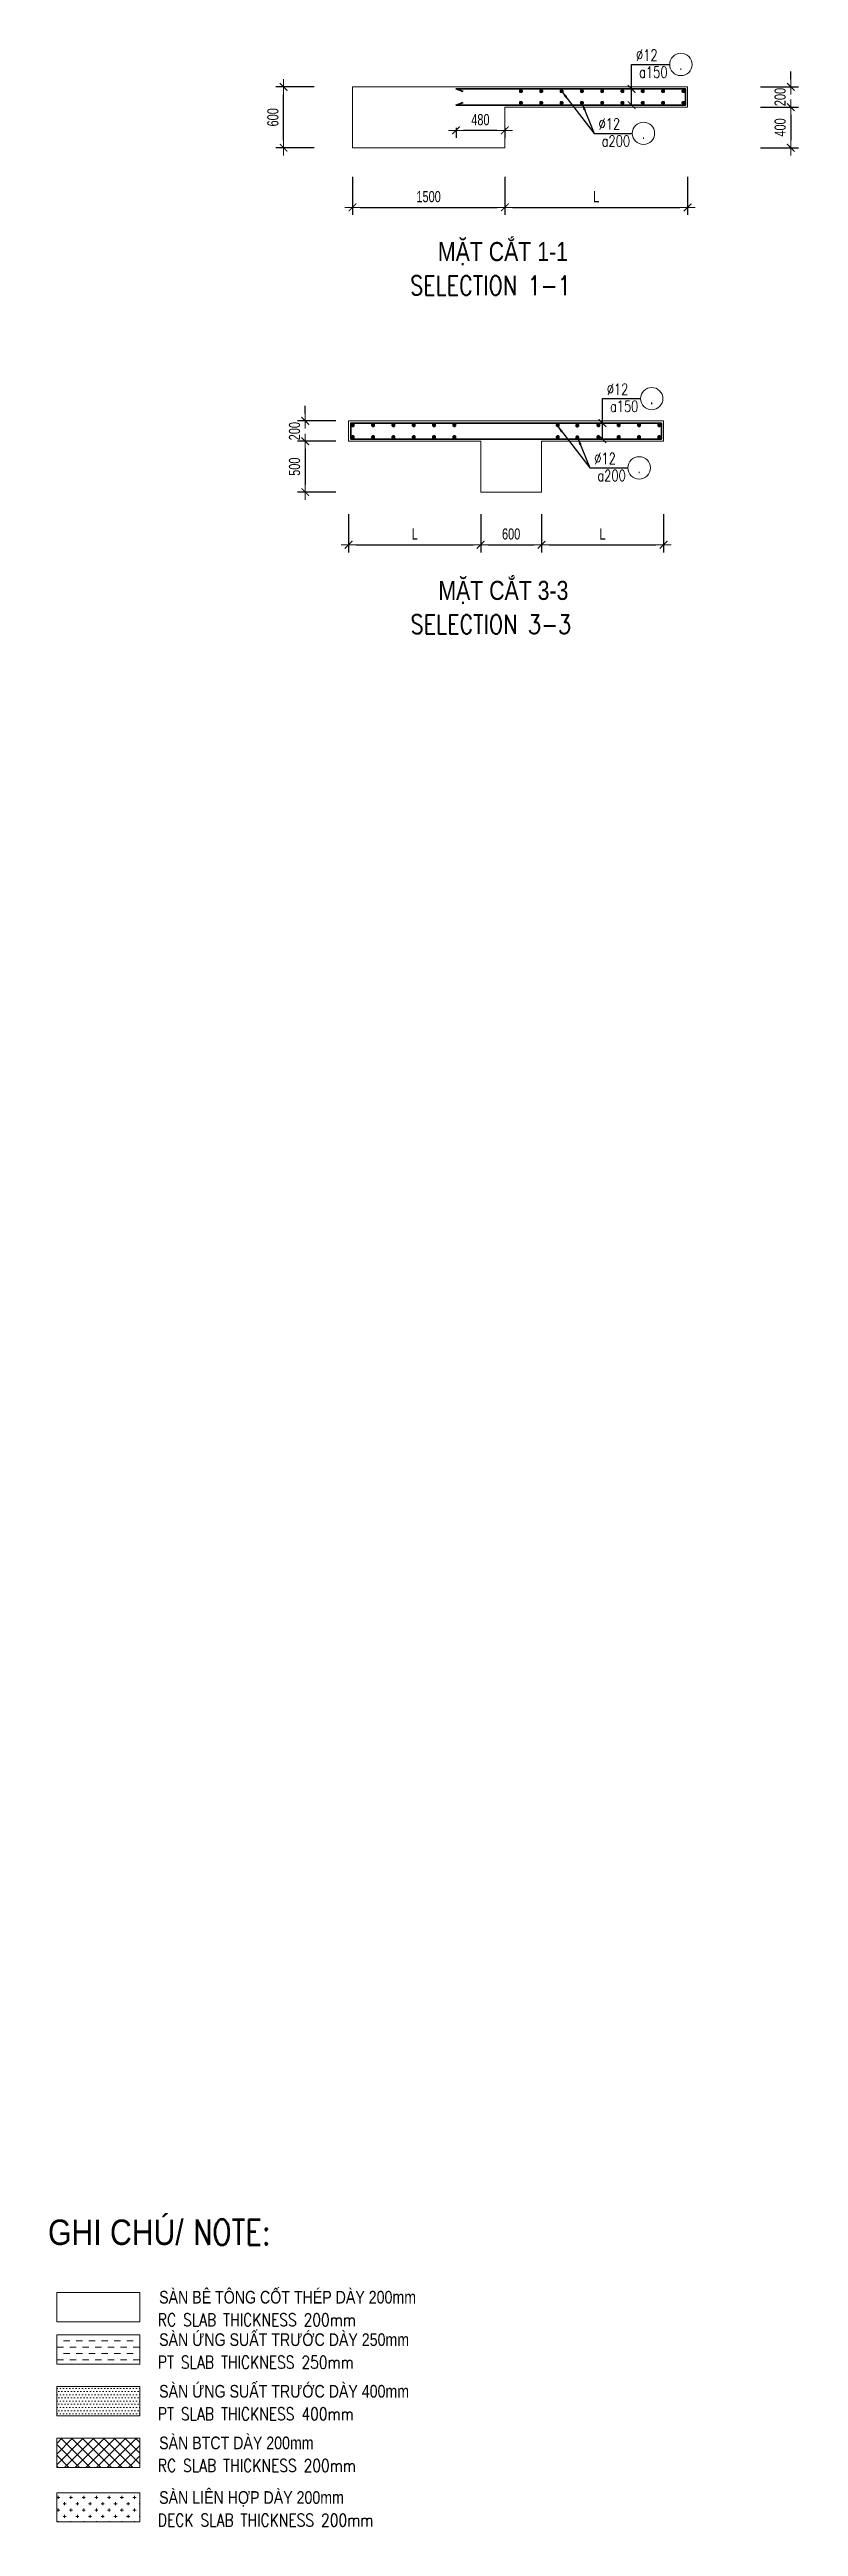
# Model space of a CAD drawing. Header units: millimetres. Extents: x 30086 to 1125792, y -12781 to 95911.
# Drawn here: x 201053 to 230552, y -7713 to 89877 of the extents above; entities that cross this region are included whole.
import ezdxf
from ezdxf.enums import TextEntityAlignment as Align

# ---------------------------------------------------------------- set-up
doc = ezdxf.new("R2010")
doc.units = ezdxf.units.MM
doc.header["$MEASUREMENT"] = 0
doc.linetypes.add('HIDDEN2', pattern=[4.7625, 3.175, -1.5875])
for name, color, linetype, lineweight in [('01-TT.Columns', 2, 'Continuous', 9), ('kata_net manh', 8, 'Continuous', 5), ('NDC_S_BEAM', 3, 'HIDDEN2', 20), ('NDC_S_CONTINUOUS', 3, 'Continuous', 20), ('NDC_S_DIM', 1, 'Continuous', 9), ('NDC_S_ENG TEXT', 2, 'Continuous', 20), ('NDC_S_HATCH MATERIAL', 8, 'Continuous', 13), ('NDC_S_REBAR', 4, 'Continuous', 35), ('NDC_S_VN TEXT', 7, 'Continuous', 20)]:
    doc.layers.add(name, color=color, linetype=linetype, lineweight=lineweight)
doc.styles.add('ARIAL', font='arial.ttf', dxfattribs={"width": 0.8})
doc.styles.add('NDC_DIM', font='', dxfattribs={"width": 0.75})
doc.styles.add('NDC_EN TXT', font='romans.shx', dxfattribs={"width": 0.8})
doc.styles.add('NDC_VIE TXT', font='arial.ttf', dxfattribs={"width": 0.8})
doc.styles.get('NDC_DIM').set_extended_font_data('Dotum')
doc.dimstyles.new('NDC_dim_200', dxfattribs={"dimscale": 200, "dimtxt": 2.2, "dimasz": 1.5, "dimexe": 1.5, "dimexo": 2.5, "dimgap": 1, "dimtad": 1, "dimdec": 0, "dimzin": 0, "dimdsep": 46, "dimtxsty": 'NDC_DIM', "dimblk": 'DIMMARK', "dimcen": 0.09, "dimdle": 1.2, "dimclrd": 1, "dimclre": 1, "dimclrt": 3, "dimadec": 0, "dimazin": 0, "dimtfac": 1, "dimtdec": 0, "dimtix": 1, "dimtofl": 0, "dimtmove": 0, "dimatfit": 3, "dimfxl": 6, "dimfxlon": 1, "dimtolj": 1, "dimtzin": 0, "dimarcsym": 0})

msp = doc.modelspace()

# ---------------------------------------------------------------- texts
at = {"layer": 'NDC_S_ENG TEXT', "style": 'NDC_EN TXT', "width": 0.8}
for s, height, p in [('SELECTION 1-1', 750, (215254.7, 80205.2)), ('SELECTION 3-3', 750, (215271.9, 66854.9)), ('NOTE:', 1000, (206711.9, 3378.5)), ('RC SLAB THICKNESS 200mm', 500, (205317.5, 178.2)), ('PT SLAB THICKNESS 400mm', 500, (205317.5, -3528.9)), ('RC SLAB THICKNESS 200mm', 500, (205317.5, -5563.6)), ('DECK SLAB THICKNESS 200mm', 500, (205317.5, -7712.9))]:
    msp.add_text(s, height=height, dxfattribs=at).set_placement(p)
at = {"layer": 'NDC_S_VN TEXT', "style": 'NDC_VIE TXT', "width": 0.8}
for s, height, p in [('MẶT CẮT 1-1', 750, (216351.2, 81542.8)), ('MẶT CẮT 3-3', 750, (216368.4, 68192.6)), ('SÀN BÊ TÔNG CỐT THÉP DÀY 200mm', 500, (205368.5, 1069.9)), ('SÀN ỨNG SUẤT TRƯỚC DÀY 400mm', 500, (205368.5, -2637.2)), ('SÀN BTCT DÀY 200mm', 500, (205368.5, -4671.8)), ('SÀN LIÊN HỢP DÀY 200mm', 500, (205368.5, -6821.2))]:
    msp.add_text(s, height=height, dxfattribs=at).set_placement(p)
at = {"layer": 'NDC_S_VN TEXT', "style": 'NDC_VIE TXT', "width": 0.85}
msp.add_text('GHI CHÚ/', height=1000, dxfattribs=at).set_placement((200993.1, 4378.5), align=Align.TOP_LEFT)

# ---------------------------------------------------------------- blocks, each defined once
blk = doc.blocks.new('A$C31938aec')
at = {"layer": 'NDC_S_HATCH MATERIAL'}
h = blk.add_hatch(dxfattribs=at)
h.set_pattern_fill('DASH', color=256, scale=2000)
h.set_pattern_definition([(0, (-34403.67, -56395.42), (250, 250), [250, -250])])
h.paths.add_polyline_path([(0, -520), (3278, -520), (3278, -1672), (0, -1672)])
at = {"layer": 'NDC_S_CONTINUOUS'}
for p, q in [((0, -520), (3278, -520)), ((3278, -520), (3278, -1672)), ((3278, -1672), (0, -1672))]:
    blk.add_line(p, q, dxfattribs=at)
at = {"layer": 'NDC_S_ENG TEXT', "style": 'NDC_EN TXT', "width": 0.8}
blk.add_text('PT SLAB THICKNESS 250mm', height=500, dxfattribs=at).set_placement((3983, -1849))
at = {"layer": 'NDC_S_VN TEXT', "style": 'NDC_VIE TXT', "width": 0.8}
blk.add_text('SÀN ỨNG SUẤT TRƯỚC DÀY 250mm', height=500, dxfattribs=at).set_placement((4034, -958))
blk = doc.blocks.new('DIMMARK')
at = {"layer": 'NDC_S_DIM', "color": 1}
blk.add_line((-1.5, 0), (1, 0), dxfattribs=at)
at = {"layer": 'NDC_S_DIM', "color": 2, "const_width": 0.15}
blk.add_lwpolyline([(-0.5, -0.5), (0.5, 0.5)], dxfattribs=at)
blk = doc.blocks.new('*D443')
at = {"color": 1, "lineweight": -2, "ltscale": 200, "transparency": 16777216}
for p, q in [((212984, 84858), (212984, 83358)), ((218984, 84858), (218984, 83358)), ((213284, 83658), (218684, 83658))]:
    blk.add_line(p, q, dxfattribs=at)
at = {"layer": 'Defpoints', "color": 0, "ltscale": 200, "transparency": 16777216}
for p in [(212984, 85560), (218984, 85560), (218984, 83658)]:
    blk.add_point(p, dxfattribs=at)
at = {"color": 1, "lineweight": -2, "ltscale": 200, "transparency": 16777216, "xscale": 300, "yscale": 300, "zscale": 300, "rotation": 180}
blk.add_blockref('DIMMARK', (212984, 83658), dxfattribs=at)
at = {"color": 1, "lineweight": -2, "ltscale": 200, "transparency": 16777216, "xscale": 300, "yscale": 300, "zscale": 300}
blk.add_blockref('DIMMARK', (218984, 83658), dxfattribs=at)
at = {"color": 3, "ltscale": 200, "transparency": 16777216, "insert": (215984, 84078), "char_height": 440, "attachment_point": 5, "style": 'NDC_DIM'}
blk.add_mtext('\\A1;1500', dxfattribs=at)
blk = doc.blocks.new('*D444')
at = {"color": 1, "lineweight": -2, "ltscale": 200, "transparency": 16777216}
for p, q in [((211471, 88407), (209971, 88407)), ((210271, 86307), (210271, 88107)), ((211471, 86007), (209971, 86007))]:
    blk.add_line(p, q, dxfattribs=at)
at = {"layer": 'Defpoints', "color": 0, "ltscale": 200, "transparency": 16777216}
for p in [(210271, 88407), (214079, 88407), (214079, 86007)]:
    blk.add_point(p, dxfattribs=at)
at = {"color": 1, "lineweight": -2, "ltscale": 200, "transparency": 16777216, "xscale": 300, "yscale": 300, "zscale": 300}
for p, rotation in [((210271, 88407), 90), ((210271, 86007), 270)]:
    blk.add_blockref('DIMMARK', p, dxfattribs=dict(at, rotation=rotation))
at = {"color": 3, "ltscale": 200, "transparency": 16777216, "insert": (209851, 87207), "char_height": 440, "attachment_point": 5, "rotation": 90, "style": 'NDC_DIM'}
blk.add_mtext('\\A1;600', dxfattribs=at)
blk = doc.blocks.new('*D445')
at = {"color": 1, "lineweight": -2, "ltscale": 200, "transparency": 16777216}
for p, q in [((218984, 84858), (218984, 83358)), ((226184, 84858), (226184, 83358)), ((219284, 83658), (225884, 83658))]:
    blk.add_line(p, q, dxfattribs=at)
at = {"layer": 'Defpoints', "color": 0, "ltscale": 200, "transparency": 16777216}
for p in [(226184, 87607), (218984, 85560), (226184, 83658)]:
    blk.add_point(p, dxfattribs=at)
at = {"color": 1, "lineweight": -2, "ltscale": 200, "transparency": 16777216, "xscale": 300, "yscale": 300, "zscale": 300, "rotation": 180}
blk.add_blockref('DIMMARK', (218984, 83658), dxfattribs=at)
at = {"color": 1, "lineweight": -2, "ltscale": 200, "transparency": 16777216, "xscale": 300, "yscale": 300, "zscale": 300}
blk.add_blockref('DIMMARK', (226184, 83658), dxfattribs=at)
at = {"color": 3, "ltscale": 200, "transparency": 16777216, "insert": (222584, 84078), "char_height": 440, "attachment_point": 5, "style": 'NDC_DIM'}
blk.add_mtext('\\A1;L', dxfattribs=at)
blk = doc.blocks.new('*D446')
at = {"color": 1, "lineweight": -2, "ltscale": 200, "transparency": 16777216}
for p, q in [((230252, 88707), (230252, 89007)), ((229052, 88407), (230552, 88407)), ((229052, 87607), (230552, 87607)), ((230252, 87307), (230252, 87007))]:
    blk.add_line(p, q, dxfattribs=at)
at = {"layer": 'Defpoints', "color": 0, "ltscale": 200, "transparency": 16777216}
for p in [(227541, 88407), (227541, 87607), (230252, 87607)]:
    blk.add_point(p, dxfattribs=at)
at = {"color": 1, "lineweight": -2, "ltscale": 200, "transparency": 16777216, "xscale": 300, "yscale": 300, "zscale": 300}
for p, rotation in [((230252, 88407), 270), ((230252, 87607), 90)]:
    blk.add_blockref('DIMMARK', p, dxfattribs=dict(at, rotation=rotation))
at = {"color": 3, "ltscale": 200, "transparency": 16777216, "insert": (229832, 88007), "char_height": 440, "attachment_point": 5, "rotation": 90, "style": 'NDC_DIM'}
blk.add_mtext('\\A1;200', dxfattribs=at)
blk = doc.blocks.new('*D447')
at = {"color": 1, "lineweight": -2, "ltscale": 200, "transparency": 16777216}
for p, q in [((229052, 87607), (230552, 87607)), ((230252, 87307), (230252, 86307)), ((229052, 86007), (230552, 86007))]:
    blk.add_line(p, q, dxfattribs=at)
at = {"layer": 'Defpoints', "color": 0, "ltscale": 200, "transparency": 16777216}
for p in [(220804, 87607), (218543, 86007), (230252, 86007)]:
    blk.add_point(p, dxfattribs=at)
at = {"color": 1, "lineweight": -2, "ltscale": 200, "transparency": 16777216, "xscale": 300, "yscale": 300, "zscale": 300}
for p, rotation in [((230252, 87607), 90), ((230252, 86007), 270)]:
    blk.add_blockref('DIMMARK', p, dxfattribs=dict(at, rotation=rotation))
at = {"color": 3, "ltscale": 200, "transparency": 16777216, "insert": (229832, 86807), "char_height": 440, "attachment_point": 5, "rotation": 90, "style": 'NDC_DIM'}
blk.add_mtext('\\A1;400', dxfattribs=at)
blk = doc.blocks.new('*D448')
at = {"color": 1, "lineweight": -2, "ltscale": 200, "transparency": 16777216}
for p, q in [((217064, 86793), (217064, 86392)), ((218684, 86692), (217364, 86692)), ((218984, 86793), (218984, 86392))]:
    blk.add_line(p, q, dxfattribs=at)
at = {"layer": 'Defpoints', "color": 0, "ltscale": 200, "transparency": 16777216}
for p in [(217064, 87293), (218984, 87293), (217064, 86692)]:
    blk.add_point(p, dxfattribs=at)
at = {"color": 1, "lineweight": -2, "ltscale": 200, "transparency": 16777216, "xscale": 300, "yscale": 300, "zscale": 300, "rotation": 180}
blk.add_blockref('DIMMARK', (217064, 86692), dxfattribs=at)
at = {"color": 1, "lineweight": -2, "ltscale": 200, "transparency": 16777216, "xscale": 300, "yscale": 300, "zscale": 300}
blk.add_blockref('DIMMARK', (218984, 86692), dxfattribs=at)
at = {"color": 3, "ltscale": 200, "transparency": 16777216, "insert": (218024, 87112), "char_height": 440, "attachment_point": 5, "style": 'NDC_DIM'}
blk.add_mtext('\\A1;480', dxfattribs=at)
blk = doc.blocks.new('kata_block_THEP')
at = {"layer": 'NDC_S_REBAR', "color": 0}
for p, q in [((-0.5, 0), (0.5, 0)), ((-0.35, 0.35), (0.35, -0.35)), ((0.35, 0.35), (-0.35, -0.35)), ((0, 0.5), (0, -0.5))]:
    blk.add_line(p, q, dxfattribs=at)
at = {"layer": 'NDC_S_REBAR', "color": 0, "const_width": 0.0833}
blk.add_lwpolyline([(-0.5, 0, 1), (0.5, 0, 1), (-0.5, 0, 1)], format="xyb", dxfattribs=at)
blk = doc.blocks.new('*U449')
blk.add_circle((-2.5, 0), 2.5)
at = {"layer": 'NDC_S_VN TEXT', "color": 7, "style": 'ARIAL', "width": 0.8}
blk.add_attdef('SH2', text='', height=2.5, dxfattribs=at).set_placement((-2.5, 0), align=Align.MIDDLE)
at = {"layer": 'NDC_S_VN TEXT', "color": 3, "style": 'NDC_EN TXT', "width": 0.75}
for tag, p in [('DK1', (0.5, 0.85)), ('KC1', (0.5, -2.97))]:
    blk.add_attdef(tag, p, '', height=2.5, dxfattribs=at)
blk = doc.blocks.new('*D450')
at = {"color": 1, "lineweight": -2, "ltscale": 200, "transparency": 16777216}
for p, q in [((212835, 71566), (212835, 70066)), ((218035, 71566), (218035, 70066)), ((213135, 70366), (217735, 70366))]:
    blk.add_line(p, q, dxfattribs=at)
at = {"layer": 'Defpoints', "color": 0, "ltscale": 200, "transparency": 16777216}
for p in [(212835, 74442), (218035, 74298), (218035, 70366)]:
    blk.add_point(p, dxfattribs=at)
at = {"color": 1, "lineweight": -2, "ltscale": 200, "transparency": 16777216, "xscale": 300, "yscale": 300, "zscale": 300, "rotation": 180}
blk.add_blockref('DIMMARK', (212835, 70366), dxfattribs=at)
at = {"color": 1, "lineweight": -2, "ltscale": 200, "transparency": 16777216, "xscale": 300, "yscale": 300, "zscale": 300}
blk.add_blockref('DIMMARK', (218035, 70366), dxfattribs=at)
at = {"color": 3, "ltscale": 200, "transparency": 16777216, "insert": (215435, 70787), "char_height": 440, "attachment_point": 5, "style": 'NDC_DIM'}
blk.add_mtext('\\A1;L', dxfattribs=at)
blk = doc.blocks.new('*D451')
at = {"color": 1, "lineweight": -2, "ltscale": 200, "transparency": 16777216}
for p, q in [((218035, 71566), (218035, 70066)), ((220435, 71566), (220435, 70066)), ((218335, 70366), (220135, 70366))]:
    blk.add_line(p, q, dxfattribs=at)
at = {"layer": 'Defpoints', "color": 0, "ltscale": 200, "transparency": 16777216}
for p in [(218035, 74298), (220435, 72442), (220435, 70366)]:
    blk.add_point(p, dxfattribs=at)
at = {"color": 1, "lineweight": -2, "ltscale": 200, "transparency": 16777216, "xscale": 300, "yscale": 300, "zscale": 300, "rotation": 180}
blk.add_blockref('DIMMARK', (218035, 70366), dxfattribs=at)
at = {"color": 1, "lineweight": -2, "ltscale": 200, "transparency": 16777216, "xscale": 300, "yscale": 300, "zscale": 300}
blk.add_blockref('DIMMARK', (220435, 70366), dxfattribs=at)
at = {"color": 3, "ltscale": 200, "transparency": 16777216, "insert": (219235, 70787), "char_height": 440, "attachment_point": 5, "style": 'NDC_DIM'}
blk.add_mtext('\\A1;600', dxfattribs=at)
blk = doc.blocks.new('*D452')
at = {"color": 1, "lineweight": -2, "ltscale": 200, "transparency": 16777216}
for p, q in [((220435, 71566), (220435, 70066)), ((225235, 71566), (225235, 70066)), ((220735, 70366), (224935, 70366))]:
    blk.add_line(p, q, dxfattribs=at)
at = {"layer": 'Defpoints', "color": 0, "ltscale": 200, "transparency": 16777216}
for p in [(225235, 74442), (220435, 72442), (225235, 70366)]:
    blk.add_point(p, dxfattribs=at)
at = {"color": 1, "lineweight": -2, "ltscale": 200, "transparency": 16777216, "xscale": 300, "yscale": 300, "zscale": 300, "rotation": 180}
blk.add_blockref('DIMMARK', (220435, 70366), dxfattribs=at)
at = {"color": 1, "lineweight": -2, "ltscale": 200, "transparency": 16777216, "xscale": 300, "yscale": 300, "zscale": 300}
blk.add_blockref('DIMMARK', (225235, 70366), dxfattribs=at)
at = {"color": 3, "ltscale": 200, "transparency": 16777216, "insert": (222835, 70787), "char_height": 440, "attachment_point": 5, "style": 'NDC_DIM'}
blk.add_mtext('\\A1;\\A1;L', dxfattribs=at)
blk = doc.blocks.new('*D453')
at = {"color": 1, "lineweight": -2, "ltscale": 200, "transparency": 16777216}
for p, q in [((212324, 75242), (210824, 75242)), ((211124, 75542), (211124, 75842)), ((212324, 74442), (210824, 74442)), ((211124, 74142), (211124, 73842))]:
    blk.add_line(p, q, dxfattribs=at)
at = {"layer": 'Defpoints', "color": 0, "ltscale": 200, "transparency": 16777216}
for p in [(212835, 75242), (211124, 74442), (212835, 74442)]:
    blk.add_point(p, dxfattribs=at)
at = {"color": 1, "lineweight": -2, "ltscale": 200, "transparency": 16777216, "xscale": 300, "yscale": 300, "zscale": 300}
for p, rotation in [((211124, 75242), 270), ((211124, 74442), 90)]:
    blk.add_blockref('DIMMARK', p, dxfattribs=dict(at, rotation=rotation))
at = {"color": 3, "ltscale": 200, "transparency": 16777216, "insert": (210704, 74842), "char_height": 440, "attachment_point": 5, "rotation": 90, "style": 'NDC_DIM'}
blk.add_mtext('\\A1;200', dxfattribs=at)
blk = doc.blocks.new('*D454')
at = {"color": 1, "lineweight": -2, "ltscale": 200, "transparency": 16777216}
for p, q in [((212324, 74442), (210824, 74442)), ((211124, 74142), (211124, 72742)), ((212324, 72442), (210824, 72442))]:
    blk.add_line(p, q, dxfattribs=at)
at = {"layer": 'Defpoints', "color": 0, "ltscale": 200, "transparency": 16777216}
for p in [(212835, 74442), (211124, 72442), (218035, 72442)]:
    blk.add_point(p, dxfattribs=at)
at = {"color": 1, "lineweight": -2, "ltscale": 200, "transparency": 16777216, "xscale": 300, "yscale": 300, "zscale": 300}
for p, rotation in [((211124, 74442), 90), ((211124, 72442), 270)]:
    blk.add_blockref('DIMMARK', p, dxfattribs=dict(at, rotation=rotation))
at = {"color": 3, "ltscale": 200, "transparency": 16777216, "insert": (210704, 73442), "char_height": 440, "attachment_point": 5, "rotation": 90, "style": 'NDC_DIM'}
blk.add_mtext('\\A1;500', dxfattribs=at)

# ---------------------------------------------------------------- dimensions: what is measured, and where the dimension line sits
at = {"ltscale": 200}
for base, p1, p2, override, picture, middle in [((230252.1, 87607.2), (227540.8, 88407.2), (227540.8, 87607.2), {"dimlfac": 0.25}, '*D446', (229832.1, 88007.2)), ((210270.9, 88407.2), (214079.2, 86007.2), (214079.2, 88407.2), {"dimlfac": 0.25}, '*D444', (209850.9, 87207.2)), ((230252.1, 86007.2), (220803.7, 87607.2), (218543.4, 86007.2), {"dimlfac": 0.25, "dimtmove": 1}, '*D447', (229832.1, 86807.2)), ((211124.1, 74442.3), (212834.8, 75242.3), (212834.8, 74442.3), {"dimlfac": 0.25}, '*D453', (210703.8, 74842.3)), ((211124.1, 72442.3), (212834.8, 74442.3), (218034.8, 72442.3), {"dimlfac": 0.25, "dimtmove": 1}, '*D454', (210703.8, 73442.3))]:
    dim = msp.add_linear_dim(base=base, p1=p1, p2=p2, angle=90, dimstyle='NDC_dim_200', override=override, dxfattribs=at)
    dim.commit()
    dim.dimension.update_dxf_attribs({"geometry": picture, "text_midpoint": middle})
for base, p1, p2, override, picture, middle in [((217063.8, 86692.2), (218983.8, 87293.4), (217063.8, 87293.4), {"dimlfac": 0.25}, '*D448', (218023.8, 87112.2)), ((218983.8, 83658.2), (212983.8, 85560.4), (218983.8, 85560.4), {"dimlfac": 0.25}, '*D443', (215983.8, 84078.2)), ((220434.8, 70366.3), (218034.8, 74297.6), (220434.8, 72442.3), {"dimlfac": 0.25, "dimtmove": 1}, '*D451', (219234.8, 70786.6))]:
    dim = msp.add_linear_dim(base=base, p1=p1, p2=p2, dimstyle='NDC_dim_200', override=override, dxfattribs=at)
    dim.commit()
    dim.dimension.update_dxf_attribs({"geometry": picture, "text_midpoint": middle})
for base, p1, p2, text, override, picture, middle in [((226183.8, 83658.2), (218983.8, 85560.4), (226183.8, 87607.2), 'L', {"dimlfac": 0.25}, '*D445', (222583.8, 84078.2)), ((218034.8, 70366.3), (212834.8, 74442.3), (218034.8, 74297.6), 'L', {"dimlfac": 0.25}, '*D450', (215434.8, 70786.6)), ((225234.8, 70366.3), (220434.8, 72442.3), (225234.8, 74442.3), '\\A1;L', {"dimlfac": 0.25, "dimtmove": 1}, '*D452', (222834.8, 70786.6))]:
    dim = msp.add_linear_dim(base=base, p1=p1, p2=p2, text=text, dimstyle='NDC_dim_200', override=override, dxfattribs=at)
    dim.commit()
    dim.dimension.update_dxf_attribs({"geometry": picture, "text_midpoint": middle})

# ---------------------------------------------------------------- hatches: boundary and pattern name
at = {"layer": 'NDC_S_HATCH MATERIAL'}
h = msp.add_hatch(dxfattribs=at)
h.set_pattern_fill('DOTS', color=256, scale=2000)
h.set_pattern_definition([(0, (1476.55, 9474.06), (62.5, 125), [0, -125])])
h.paths.add_polyline_path([(204612.4, -3352), (204612.4, -2199.8), (201334.6, -2199.8), (201334.6, -3352)])
h = msp.add_hatch(dxfattribs=at)
h.set_pattern_fill('CROSS', color=256, scale=1000)
h.set_pattern_definition([(0, (4834.9, 6434.18), (250, 250), [125, -375]), (90, (4897.4, 6371.68), (-250, 250), [125, -375])])
h.paths.add_polyline_path([(201334.6, -6383.8), (201334.6, -7536), (204612.4, -7536), (204612.4, -6383.8)])

# ---------------------------------------------------------------- linework, layer by layer
at = {"layer": '01-TT.Columns', "ltscale": 200}
for points in [[(218983.8, 87607.2), (226183.8, 87607.2), (226183.8, 88407.2), (218983.8, 88407.2), (212983.8, 88407.2), (212983.8, 86007.2), (218983.8, 86007.2)], [(218034.8, 74442.3), (218034.8, 72442.3), (220434.8, 72442.3), (220434.8, 74442.3), (225234.8, 74442.3), (225234.8, 75242.3), (220434.8, 75242.3), (218034.8, 75242.3), (212834.8, 75242.3), (212834.8, 74442.3)]]:
    msp.add_lwpolyline(points, close=True, dxfattribs=at)
at = {"layer": 'NDC_S_CONTINUOUS'}
for p, q in [((201334.6, 1507.3), (204612.4, 1507.3)), ((201334.6, 355.1), (201334.6, 1507.3)), ((204612.4, 1507.3), (204612.4, 355.1)), ((204612.4, 355.1), (201334.6, 355.1)), ((201334.6, -165.1), (201334.6, -1317.3)), ((201334.6, -2199.8), (204612.4, -2199.8)), ((201334.6, -3352), (201334.6, -2199.8)), ((204612.4, -2199.8), (204612.4, -3352)), ((204612.4, -3352), (201334.6, -3352)), ((201334.6, -4234.5), (204612.4, -4234.5)), ((201334.6, -5386.7), (201334.6, -4234.5)), ((204612.4, -4234.5), (204612.4, -5386.7)), ((201334.6, -5386.7), (204612.4, -5386.7)), ((201334.6, -6383.8), (204612.4, -6383.8)), ((201334.6, -6383.8), (201334.6, -7536)), ((204612.4, -6383.8), (204612.4, -7536)), ((201334.6, -7536), (204612.4, -7536))]:
    msp.add_line(p, q, dxfattribs=at)
at = {"layer": 'NDC_S_HATCH MATERIAL', "linetype": 'Continuous', "ltscale": 500}
for p, q in [((201334.6, -4442.6), (201542.8, -4234.5)), ((201334.6, -4861.7), (201961.9, -4234.5)), ((201334.6, -5280.8), (202380.9, -4234.5)), ((202235.5, -5386.7), (201334.6, -4485.8)), ((202654.6, -5386.7), (201502.4, -4234.5)), ((201647.8, -5386.7), (202800, -4234.5)), ((203073.7, -5386.7), (201921.5, -4234.5)), ((202066.9, -5386.7), (203219.1, -4234.5)), ((203492.8, -5386.7), (202340.6, -4234.5)), ((202486, -5386.7), (203638.2, -4234.5)), ((203911.9, -5386.7), (202759.7, -4234.5)), ((202905, -5386.7), (204057.2, -4234.5)), ((204330.9, -5386.7), (203178.7, -4234.5)), ((203324.1, -5386.7), (204476.3, -4234.5)), ((204612.4, -5249.1), (203597.8, -4234.5)), ((203743.2, -5386.7), (204612.4, -4517.5)), ((204612.4, -4830), (204016.9, -4234.5)), ((204612.4, -4410.9), (204436, -4234.5)), ((201816.5, -5386.7), (201334.6, -4904.8)), ((201397.4, -5386.7), (201334.6, -5323.9)), ((204162.3, -5386.7), (204612.4, -4936.5))]:
    msp.add_line(p, q, dxfattribs=at)
at = {"layer": 'NDC_S_REBAR'}
msp.add_lwpolyline([(217350, 88221.2), (217063.8, 88327.2), (217063.8, 88327.2), (226103.8, 88327.2), (226103.8, 87687.2), (217063.8, 87687.2), (217350, 87793.1)], dxfattribs=at)
msp.add_lwpolyline([(212914.8, 74522.3), (212914.8, 75162.3), (225154.8, 75162.3), (225154.8, 74522.3), (212914.8, 74522.3)], close=True, dxfattribs=at)

# ---------------------------------------------------------------- block references
at = {"layer": 'kata_net manh'}
ref = msp.add_blockref('*U449', (225481.9, 89288.2), dxfattribs=dict(at, xscale=-176, yscale=176, zscale=176))
ref.add_attrib('SH2', '.', dxfattribs={"layer": 'NDC_S_VN TEXT', "color": 7, "height": 440, "style": 'ARIAL', "width": 0.8}).set_placement((225921.9, 89288.2), align=Align.MIDDLE)
ref.add_attrib('DK1', '%%c12', (224152.5, 89437), dxfattribs={"layer": 'NDC_S_VN TEXT', "color": 3, "height": 440, "style": 'NDC_EN TXT', "width": 0.75})
ref.add_attrib('KC1', 'a150', dxfattribs={"layer": 'NDC_S_VN TEXT', "color": 3, "height": 440, "style": 'NDC_EN TXT', "width": 0.75}).set_placement((225393.9, 88765.1), align=Align.RIGHT)
ref = msp.add_blockref('*U449', (224008.3, 86575.2), dxfattribs=dict(at, xscale=-176, yscale=176, zscale=176))
ref.add_attrib('SH2', '.', dxfattribs={"layer": 'NDC_S_VN TEXT', "color": 7, "height": 440, "style": 'ARIAL', "width": 0.8}).set_placement((224448.3, 86575.2), align=Align.MIDDLE)
ref.add_attrib('DK1', '%%c12', (222678.9, 86724), dxfattribs={"layer": 'NDC_S_VN TEXT', "color": 3, "height": 440, "style": 'NDC_EN TXT', "width": 0.75})
ref.add_attrib('KC1', 'a200', dxfattribs={"layer": 'NDC_S_VN TEXT', "color": 3, "height": 440, "style": 'NDC_EN TXT', "width": 0.75}).set_placement((223920.3, 86052.1), align=Align.RIGHT)
ref = msp.add_blockref('*U449', (224332.9, 76123.4), dxfattribs=dict(at, xscale=-176, yscale=176, zscale=176))
ref.add_attrib('SH2', '.', dxfattribs={"layer": 'NDC_S_VN TEXT', "color": 7, "height": 440, "style": 'ARIAL', "width": 0.8}).set_placement((224772.9, 76123.4), align=Align.MIDDLE)
ref.add_attrib('DK1', '%%c12', (223003.5, 76272.2), dxfattribs={"layer": 'NDC_S_VN TEXT', "color": 3, "height": 440, "style": 'NDC_EN TXT', "width": 0.75})
ref.add_attrib('KC1', 'a150', dxfattribs={"layer": 'NDC_S_VN TEXT', "color": 3, "height": 440, "style": 'NDC_EN TXT', "width": 0.75}).set_placement((224244.9, 75600.2), align=Align.RIGHT)
ref = msp.add_blockref('*U449', (223837.8, 73394.4), dxfattribs=dict(at, xscale=-176, yscale=176, zscale=176))
ref.add_attrib('SH2', '.', dxfattribs={"layer": 'NDC_S_VN TEXT', "color": 7, "height": 440, "style": 'ARIAL', "width": 0.8}).set_placement((224277.8, 73394.4), align=Align.MIDDLE)
ref.add_attrib('DK1', '%%c12', (222508.4, 73543.2), dxfattribs={"layer": 'NDC_S_VN TEXT', "color": 3, "height": 440, "style": 'NDC_EN TXT', "width": 0.75})
ref.add_attrib('KC1', 'a200', dxfattribs={"layer": 'NDC_S_VN TEXT', "color": 3, "height": 440, "style": 'NDC_EN TXT', "width": 0.75}).set_placement((223749.8, 72871.2), align=Align.RIGHT)
at = {"layer": 'NDC_S_BEAM'}
msp.add_blockref('A$C31938aec', (201334.6, 355.1), dxfattribs=at)
at = {"layer": 'NDC_S_REBAR', "yscale": 144, "zscale": 144}
for p, xscale in [((219620.6, 88240.5), 144), ((220420.6, 88240.5), 144), ((221220.6, 88240.5), 144), ((222020.6, 88240.5), 144), ((222820.6, 88240.5), 144), ((223620.6, 88240.5), 144), ((224420.6, 88240.5), 144), ((225220.6, 88240.5), 144), ((226020.6, 88240.5), 144), ((212998, 75075.6), -144), ((213798, 75075.6), -144), ((214598, 75075.6), -144), ((215398, 75075.6), -144), ((216198, 75075.6), -144), ((216998, 75075.6), -144), ((221071.6, 75075.6), 144), ((222671.6, 75075.6), 144), ((223471.6, 75075.6), 144), ((224271.6, 75075.6), 144), ((225071.6, 75075.6), 144), ((221841.2, 75063.3), 144)]:
    msp.add_blockref('kata_block_THEP', p, dxfattribs=dict(at, xscale=xscale))
at = {"layer": 'NDC_S_REBAR', "yscale": 144, "zscale": 144, "rotation": 180}
for p, xscale in [((219620.6, 87773.8), -144), ((220420.6, 87773.8), -144), ((221220.6, 87773.8), -144), ((222020.6, 87773.8), -144), ((222820.6, 87773.8), -144), ((223620.6, 87773.8), -144), ((224420.6, 87773.8), -144), ((225220.6, 87773.8), -144), ((226020.6, 87773.8), -144), ((212998, 74609), 144), ((213798, 74609), 144), ((214598, 74609), 144), ((215398, 74609), 144), ((216198, 74609), 144), ((216998, 74609), 144), ((221071.6, 74609), -144), ((221841.2, 74596.6), -144), ((222671.6, 74609), -144), ((223471.6, 74609), -144), ((224271.6, 74609), -144), ((225071.6, 74609), -144)]:
    msp.add_blockref('kata_block_THEP', p, dxfattribs=dict(at, xscale=xscale))

msp.set_redraw_order([(e.dxf.handle, doc.entitydb.next_handle()) for e in msp.query("TEXT MTEXT ATTDEF DIMENSION ARC_DIMENSION")])  # texts and dimensions are drawn at this point

# ---------------------------------------------------------------- leaders
at = {"ltscale": 200}
for points, override in [([(223980.9, 87687.2), (223980.9, 89288.2), (225481.9, 89288.2)], {"dimlfac": 0.25, "dimldrblk": 'ARCHTICK'}), ([(223980.9, 88327.2), (223980.9, 89288.2), (225481.9, 89288.2)], {"dimlfac": 0.25, "dimldrblk": 'ARCHTICK'}), ([(221220.6, 88240.5), (222507.3, 86575.2), (224008.3, 86575.2)], {"dimlfac": 0.25}), ([(222020.6, 87773.8), (222507.3, 86575.2), (224008.3, 86575.2)], {"dimlfac": 0.25}), ([(222831.9, 74522.3), (222831.9, 76123.4), (224332.9, 76123.4)], {"dimlfac": 0.25, "dimldrblk": 'ARCHTICK'}), ([(222831.9, 75162.3), (222831.9, 76123.4), (224332.9, 76123.4)], {"dimlfac": 0.25, "dimldrblk": 'ARCHTICK'}), ([(221050.1, 75059.7), (222336.9, 73394.4), (223837.8, 73394.4)], {"dimlfac": 0.25}), ([(221850.1, 74593), (222336.9, 73394.4), (223837.8, 73394.4)], {"dimlfac": 0.25})]:
    msp.add_leader(points, dimstyle='NDC_dim_200', override=override, dxfattribs=at)

doc.saveas('drawing.dxf')
